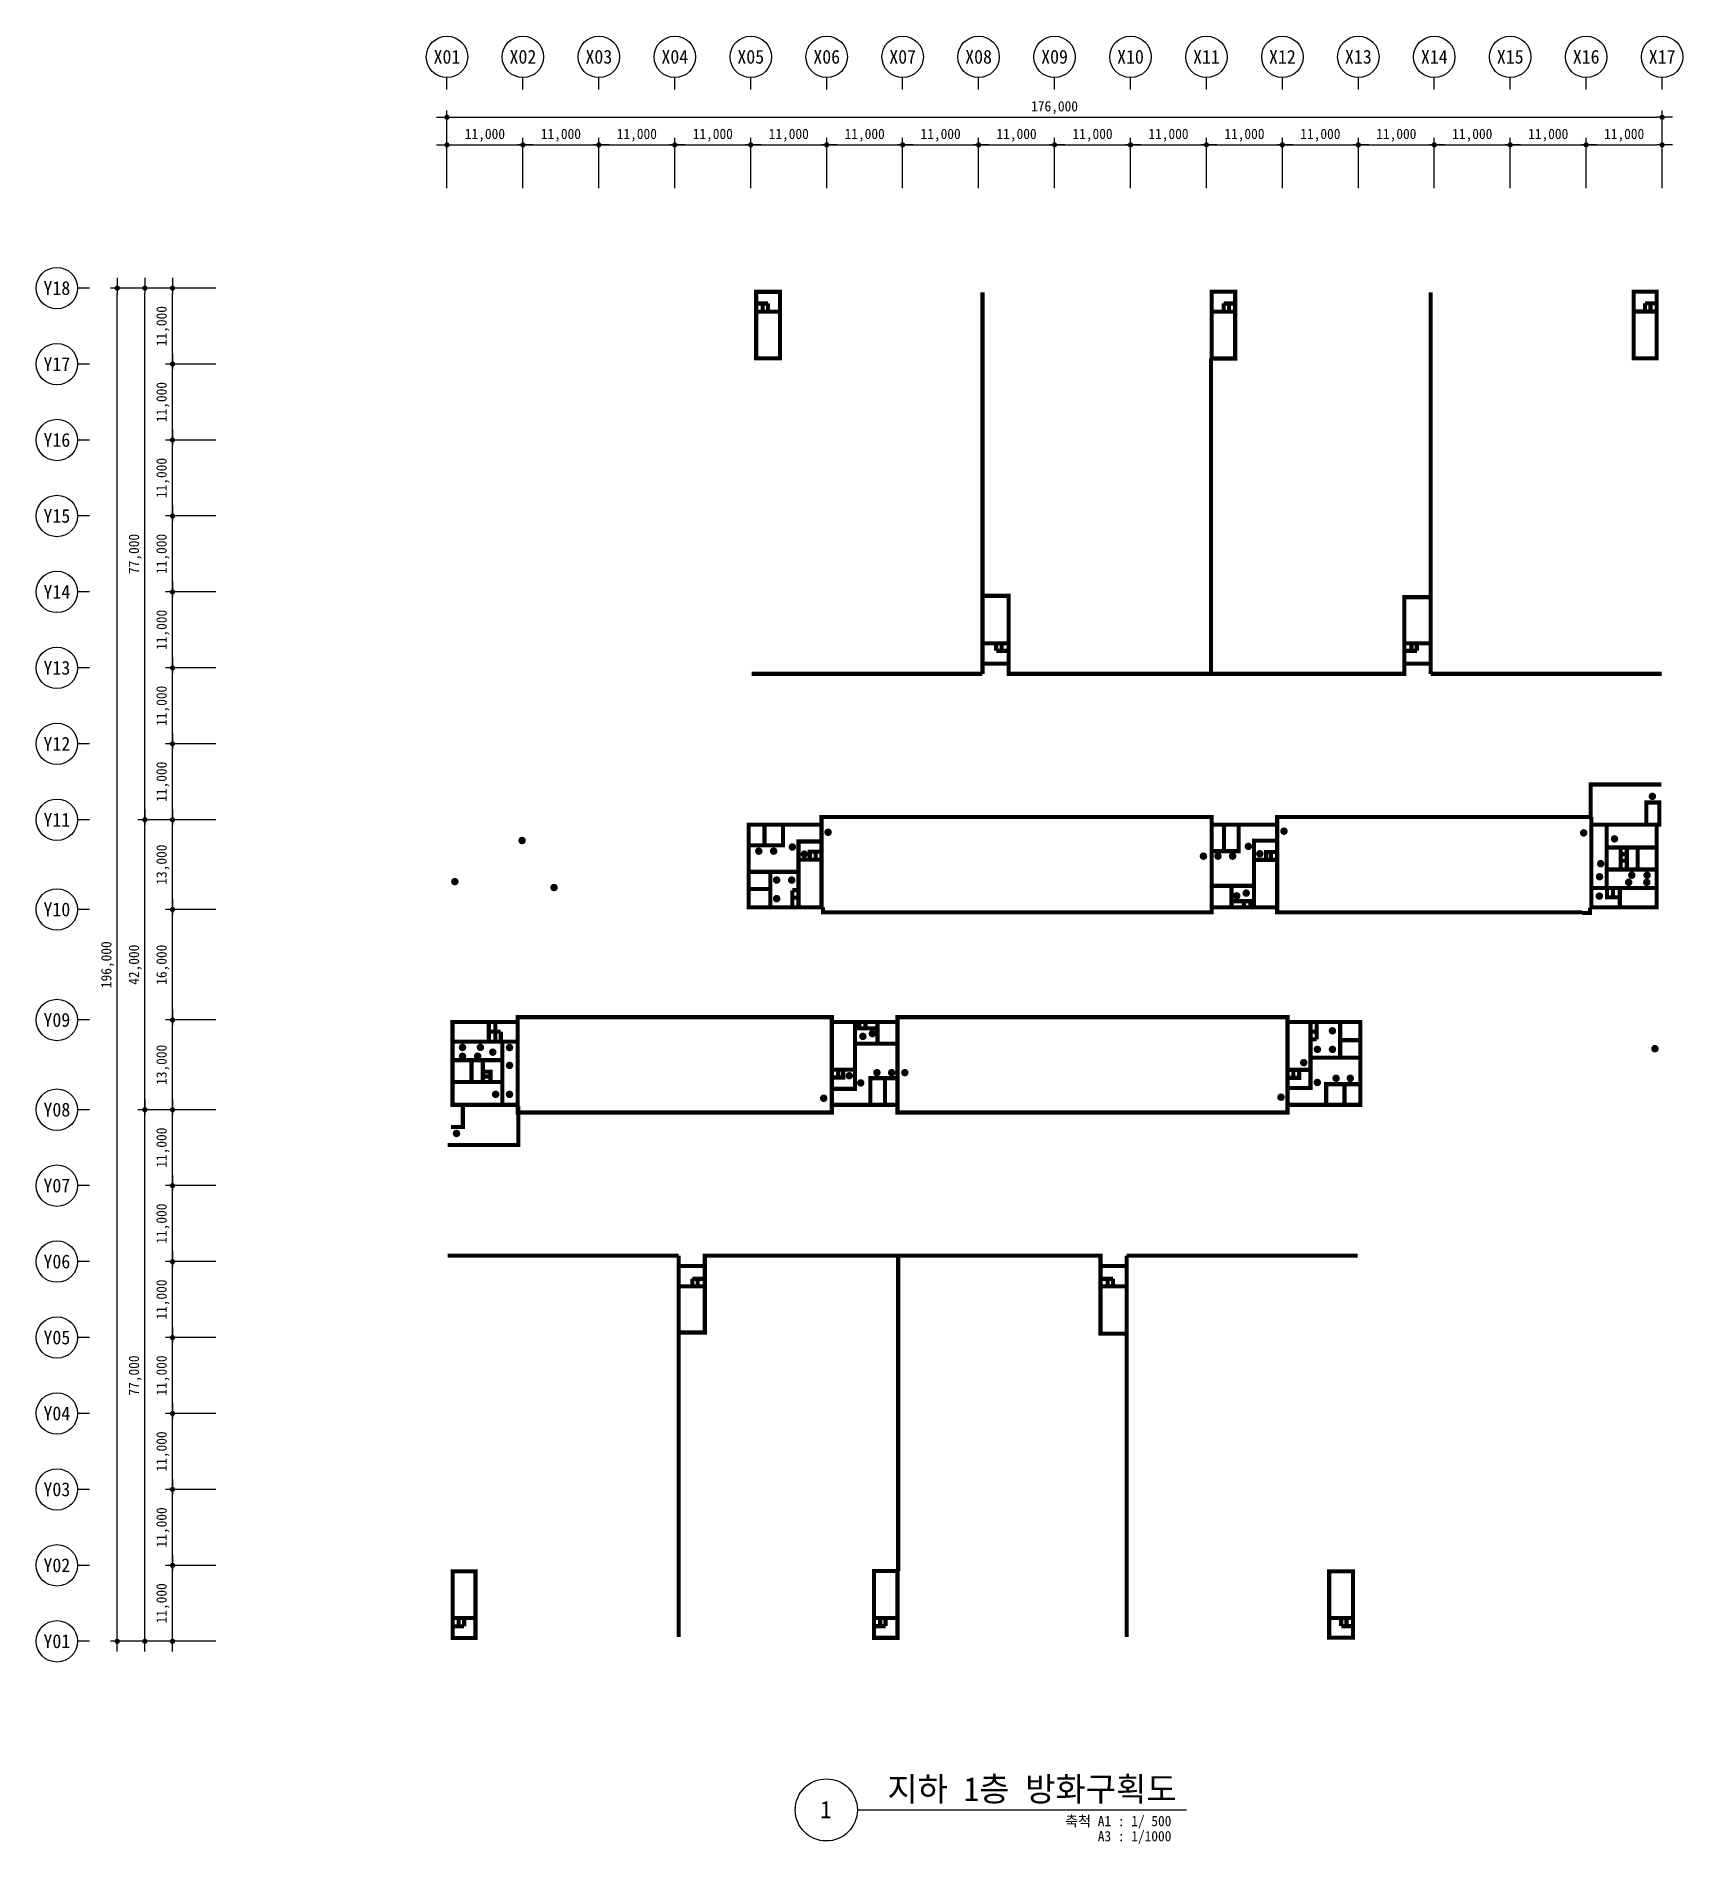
# Model space of a CAD drawing. Header units: millimetres. Extents: x 1075590 to 2680347, y 170599 to 729436.
# Drawn here: x 1495590 to 1734090, y 467599 to 729436 of the extents above; entities that cross this region are included whole.
import ezdxf
from ezdxf.enums import TextEntityAlignment as Align

# ---------------------------------------------------------------- set-up
doc = ezdxf.new("R2010")
doc.units = ezdxf.units.MM
doc.header["$LTSCALE"] = 5
doc.header["$MEASUREMENT"] = 0
doc.header["$PDSIZE"] = -10
for name, pattern in [('DASHDOTX2', [2, 1, -0.5, 0, -0.5]), ('HID', [2, 1.1, -0.9]), ('HIDDEN', [0.375, 0.25, -0.125]), ('PHANTOM2', [1.25, 0.625, -0.125, 0.125, -0.125, 0.125, -0.125])]:
    doc.linetypes.add(name, pattern=pattern)
doc.layers.get('0').update_dxf_attribs({"linetype": 'CONTINUOUS'})
doc.layers.get('Defpoints').update_dxf_attribs({"color": 153, "linetype": 'CONTINUOUS'})
for name, color, linetype, lineweight in [('A-AXIS-BUBL', 7, 'CONTINUOUS', 25), ('A-DIMS', 7, 'CONTINUOUS', 25), ('A-DWXM-SHUT', 4, 'HID', 25), ('A-MKXS-MAK2', 3, 'DASHDOTX2', 25), ('A-XXXX-FIRE', 4, 'HIDDEN', 25), ('A-XXXX-SYMB', 7, 'CONTINUOUS', 25), ('A-XXXX-TXT1', 3, 'CONTINUOUS', 25), ('A-XXXX-TXT2', 3, 'CONTINUOUS', 25)]:
    doc.layers.add(name, color=color, linetype=linetype, lineweight=lineweight)
doc.styles.add('HY울릉도L', font='')
doc.styles.add('맑은고딕', font='')
doc.styles.get('HY울릉도L').set_extended_font_data('HYwulM')
doc.styles.get('맑은고딕').set_extended_font_data('DotumChe')
doc.dimstyles.new('CDIM', dxfattribs={"dimtxt": 3, "dimasz": 1.5, "dimexe": 2, "dimexo": 1, "dimgap": 1, "dimtad": 1, "dimdec": 0, "dimrnd": 0.5, "dimzin": 0, "dimdsep": 32, "dimlunit": 6, "dimtxsty": 'HY울릉도L', "dimblk1": '_CIDOT', "dimblk2": '_CIDOT', "dimsah": 1, "dimcen": 5.5, "dimclrd": 2, "dimclre": 2, "dimclrt": 7, "dimadec": 0, "dimazin": 0, "dimtfac": 1, "dimtdec": 0, "dimtix": 1, "dimtmove": 2, "dimatfit": 1, "dimldrblk": '_CIDOT', "dimfxl": 1, "dimtolj": 1, "dimtzin": 0, "dimlwd": -1, "dimarcsym": 0})

msp = doc.modelspace()

# ---------------------------------------------------------------- texts
at = {"layer": 'A-XXXX-TXT1', "style": '맑은고딕'}
msp.add_text('지하 1층 방화구획도', height=3500, dxfattribs=at).set_placement((1660793, 472741), align=Align.BOTTOM_RIGHT)
msp.add_text('1', height=2500, dxfattribs=at).set_placement((1609975, 472568), align=Align.MIDDLE)
for s, p in [('축척 A1 : 1/ 500', (1660014, 471654)), ('A3 : 1/1000', (1660014, 469465))]:
    msp.add_text(s, height=1500, dxfattribs=at).set_placement(p, align=Align.TOP_RIGHT)

# ---------------------------------------------------------------- blocks, each defined once
blk = doc.blocks.new('_CIDOT')
at = {"color": 0, "linetype": 'ByBlock'}
blk.add_line((2, 0), (-1, 0), dxfattribs=at)
at = {"color": 0, "linetype": 'ByBlock', "const_width": 0.5}
blk.add_lwpolyline([(-0.25, 0, 1), (0.25, 0, 1)], format="xyb", close=True, dxfattribs=at)
blk = doc.blocks.new('*D4')
at = {"layer": 'A-DIMS', "lineweight": -2, "transparency": 16777216}
for p, q in [((93193, 67121), (85943, 67121)), ((93193, 56121), (85943, 56121))]:
    blk.add_line(p, q, dxfattribs=at)
at = {"layer": 'A-DIMS', "transparency": 16777216}
blk.add_line((86943, 56871), (86943, 66371), dxfattribs=at)
at = {"layer": 'Defpoints', "color": 0, "transparency": 16777216}
for p in [(86943, 67121), (93693, 67121), (93693, 56121)]:
    blk.add_point(p, dxfattribs=at)
at = {"layer": 'A-DIMS', "transparency": 16777216, "xscale": 750, "yscale": 750, "zscale": 750}
for p, rotation in [((86943, 67121), 90), ((86943, 56121), 270)]:
    blk.add_blockref('_CIDOT', p, dxfattribs=dict(at, rotation=rotation))
at = {"layer": 'A-DIMS', "color": 3, "transparency": 16777216, "insert": (85538, 61621), "char_height": 1500, "attachment_point": 5, "rotation": 90, "style": '맑은고딕'}
blk.add_mtext('\\A1;11,000', dxfattribs=at)
blk = doc.blocks.new('*D5')
at = {"layer": 'A-DIMS', "lineweight": -2, "transparency": 16777216}
for p, q in [((93193, 78121), (85943, 78121)), ((93193, 67121), (85943, 67121))]:
    blk.add_line(p, q, dxfattribs=at)
at = {"layer": 'A-DIMS', "transparency": 16777216}
blk.add_line((86943, 67871), (86943, 77371), dxfattribs=at)
at = {"layer": 'Defpoints', "color": 0, "transparency": 16777216}
for p in [(86943, 78121), (93693, 78121), (93693, 67121)]:
    blk.add_point(p, dxfattribs=at)
at = {"layer": 'A-DIMS', "transparency": 16777216, "xscale": 750, "yscale": 750, "zscale": 750}
for p, rotation in [((86943, 78121), 90), ((86943, 67121), 270)]:
    blk.add_blockref('_CIDOT', p, dxfattribs=dict(at, rotation=rotation))
at = {"layer": 'A-DIMS', "color": 3, "transparency": 16777216, "insert": (85538, 72621), "char_height": 1500, "attachment_point": 5, "rotation": 90, "style": '맑은고딕'}
blk.add_mtext('\\A1;11,000', dxfattribs=at)
blk = doc.blocks.new('*D6')
at = {"layer": 'A-DIMS', "lineweight": -2, "transparency": 16777216}
for p, q in [((93193, 89121), (85943, 89121)), ((93193, 78121), (85943, 78121))]:
    blk.add_line(p, q, dxfattribs=at)
at = {"layer": 'A-DIMS', "transparency": 16777216}
blk.add_line((86943, 78871), (86943, 88371), dxfattribs=at)
at = {"layer": 'Defpoints', "color": 0, "transparency": 16777216}
for p in [(86943, 89121), (93693, 89121), (93693, 78121)]:
    blk.add_point(p, dxfattribs=at)
at = {"layer": 'A-DIMS', "transparency": 16777216, "xscale": 750, "yscale": 750, "zscale": 750}
for p, rotation in [((86943, 89121), 90), ((86943, 78121), 270)]:
    blk.add_blockref('_CIDOT', p, dxfattribs=dict(at, rotation=rotation))
at = {"layer": 'A-DIMS', "color": 3, "transparency": 16777216, "insert": (85538, 83621), "char_height": 1500, "attachment_point": 5, "rotation": 90, "style": '맑은고딕'}
blk.add_mtext('\\A1;11,000', dxfattribs=at)
blk = doc.blocks.new('*D7')
at = {"layer": 'A-DIMS', "lineweight": -2, "transparency": 16777216}
for p, q in [((93193, 100121), (85943, 100121)), ((93193, 89121), (85943, 89121))]:
    blk.add_line(p, q, dxfattribs=at)
at = {"layer": 'A-DIMS', "transparency": 16777216}
blk.add_line((86943, 89871), (86943, 99371), dxfattribs=at)
at = {"layer": 'Defpoints', "color": 0, "transparency": 16777216}
for p in [(86943, 100121), (93693, 100121), (93693, 89121)]:
    blk.add_point(p, dxfattribs=at)
at = {"layer": 'A-DIMS', "transparency": 16777216, "xscale": 750, "yscale": 750, "zscale": 750}
for p, rotation in [((86943, 100121), 90), ((86943, 89121), 270)]:
    blk.add_blockref('_CIDOT', p, dxfattribs=dict(at, rotation=rotation))
at = {"layer": 'A-DIMS', "color": 3, "transparency": 16777216, "insert": (85538, 94621), "char_height": 1500, "attachment_point": 5, "rotation": 90, "style": '맑은고딕'}
blk.add_mtext('\\A1;11,000', dxfattribs=at)
blk = doc.blocks.new('*D8')
at = {"layer": 'A-DIMS', "lineweight": -2, "transparency": 16777216}
for p, q in [((93193, 111121), (85943, 111121)), ((93193, 100121), (85943, 100121))]:
    blk.add_line(p, q, dxfattribs=at)
at = {"layer": 'A-DIMS', "transparency": 16777216}
blk.add_line((86943, 100871), (86943, 110371), dxfattribs=at)
at = {"layer": 'Defpoints', "color": 0, "transparency": 16777216}
for p in [(86943, 111121), (93693, 111121), (93693, 100121)]:
    blk.add_point(p, dxfattribs=at)
at = {"layer": 'A-DIMS', "transparency": 16777216, "xscale": 750, "yscale": 750, "zscale": 750}
for p, rotation in [((86943, 111121), 90), ((86943, 100121), 270)]:
    blk.add_blockref('_CIDOT', p, dxfattribs=dict(at, rotation=rotation))
at = {"layer": 'A-DIMS', "color": 3, "transparency": 16777216, "insert": (85538, 105621), "char_height": 1500, "attachment_point": 5, "rotation": 90, "style": '맑은고딕'}
blk.add_mtext('\\A1;11,000', dxfattribs=at)
blk = doc.blocks.new('*D9')
at = {"layer": 'A-DIMS', "lineweight": -2, "transparency": 16777216}
for p, q in [((93193, 122121), (85943, 122121)), ((93193, 111121), (85943, 111121))]:
    blk.add_line(p, q, dxfattribs=at)
at = {"layer": 'A-DIMS', "transparency": 16777216}
blk.add_line((86943, 111871), (86943, 121371), dxfattribs=at)
at = {"layer": 'Defpoints', "color": 0, "transparency": 16777216}
for p in [(86943, 122121), (93693, 122121), (93693, 111121)]:
    blk.add_point(p, dxfattribs=at)
at = {"layer": 'A-DIMS', "transparency": 16777216, "xscale": 750, "yscale": 750, "zscale": 750}
for p, rotation in [((86943, 122121), 90), ((86943, 111121), 270)]:
    blk.add_blockref('_CIDOT', p, dxfattribs=dict(at, rotation=rotation))
at = {"layer": 'A-DIMS', "color": 3, "transparency": 16777216, "insert": (85538, 116621), "char_height": 1500, "attachment_point": 5, "rotation": 90, "style": '맑은고딕'}
blk.add_mtext('\\A1;11,000', dxfattribs=at)
blk = doc.blocks.new('*D10')
at = {"layer": 'A-DIMS', "lineweight": -2, "transparency": 16777216}
for p, q in [((93193, 135121), (85943, 135121)), ((93193, 122121), (85943, 122121))]:
    blk.add_line(p, q, dxfattribs=at)
at = {"layer": 'A-DIMS', "transparency": 16777216}
blk.add_line((86943, 122871), (86943, 134371), dxfattribs=at)
at = {"layer": 'Defpoints', "color": 0, "transparency": 16777216}
for p in [(86943, 135121), (93693, 135121), (93693, 122121)]:
    blk.add_point(p, dxfattribs=at)
at = {"layer": 'A-DIMS', "transparency": 16777216, "xscale": 750, "yscale": 750, "zscale": 750}
for p, rotation in [((86943, 135121), 90), ((86943, 122121), 270)]:
    blk.add_blockref('_CIDOT', p, dxfattribs=dict(at, rotation=rotation))
at = {"layer": 'A-DIMS', "color": 3, "transparency": 16777216, "insert": (85538, 128621), "char_height": 1500, "attachment_point": 5, "rotation": 90, "style": '맑은고딕'}
blk.add_mtext('\\A1;13,000', dxfattribs=at)
blk = doc.blocks.new('*D11')
at = {"layer": 'A-DIMS', "lineweight": -2, "transparency": 16777216}
for p, q in [((93193, 151121), (85943, 151121)), ((93193, 135121), (85943, 135121))]:
    blk.add_line(p, q, dxfattribs=at)
at = {"layer": 'A-DIMS', "transparency": 16777216}
blk.add_line((86943, 135871), (86943, 150371), dxfattribs=at)
at = {"layer": 'Defpoints', "color": 0, "transparency": 16777216}
for p in [(86943, 151121), (93693, 151121), (93693, 135121)]:
    blk.add_point(p, dxfattribs=at)
at = {"layer": 'A-DIMS', "transparency": 16777216, "xscale": 750, "yscale": 750, "zscale": 750}
for p, rotation in [((86943, 151121), 90), ((86943, 135121), 270)]:
    blk.add_blockref('_CIDOT', p, dxfattribs=dict(at, rotation=rotation))
at = {"layer": 'A-DIMS', "color": 3, "transparency": 16777216, "insert": (85538, 143121), "char_height": 1500, "attachment_point": 5, "rotation": 90, "style": '맑은고딕'}
blk.add_mtext('\\A1;16,000', dxfattribs=at)
blk = doc.blocks.new('*D12')
at = {"layer": 'A-DIMS', "lineweight": -2, "transparency": 16777216}
for p, q in [((93193, 164121), (85943, 164121)), ((93193, 151121), (85943, 151121))]:
    blk.add_line(p, q, dxfattribs=at)
at = {"layer": 'A-DIMS', "transparency": 16777216}
blk.add_line((86943, 151871), (86943, 163371), dxfattribs=at)
at = {"layer": 'Defpoints', "color": 0, "transparency": 16777216}
for p in [(86943, 164121), (93693, 164121), (93693, 151121)]:
    blk.add_point(p, dxfattribs=at)
at = {"layer": 'A-DIMS', "transparency": 16777216, "xscale": 750, "yscale": 750, "zscale": 750}
for p, rotation in [((86943, 164121), 90), ((86943, 151121), 270)]:
    blk.add_blockref('_CIDOT', p, dxfattribs=dict(at, rotation=rotation))
at = {"layer": 'A-DIMS', "color": 3, "transparency": 16777216, "insert": (85538, 157621), "char_height": 1500, "attachment_point": 5, "rotation": 90, "style": '맑은고딕'}
blk.add_mtext('\\A1;13,000', dxfattribs=at)
blk = doc.blocks.new('*D13')
at = {"layer": 'A-DIMS', "lineweight": -2, "transparency": 16777216}
for p, q in [((93193, 175121), (85943, 175121)), ((93193, 164121), (85943, 164121))]:
    blk.add_line(p, q, dxfattribs=at)
at = {"layer": 'A-DIMS', "transparency": 16777216}
blk.add_line((86943, 164871), (86943, 174371), dxfattribs=at)
at = {"layer": 'Defpoints', "color": 0, "transparency": 16777216}
for p in [(86943, 175121), (93693, 175121), (93693, 164121)]:
    blk.add_point(p, dxfattribs=at)
at = {"layer": 'A-DIMS', "transparency": 16777216, "xscale": 750, "yscale": 750, "zscale": 750}
for p, rotation in [((86943, 175121), 90), ((86943, 164121), 270)]:
    blk.add_blockref('_CIDOT', p, dxfattribs=dict(at, rotation=rotation))
at = {"layer": 'A-DIMS', "color": 3, "transparency": 16777216, "insert": (85538, 169621), "char_height": 1500, "attachment_point": 5, "rotation": 90, "style": '맑은고딕'}
blk.add_mtext('\\A1;11,000', dxfattribs=at)
blk = doc.blocks.new('*D14')
at = {"layer": 'A-DIMS', "lineweight": -2, "transparency": 16777216}
for p, q in [((93193, 186121), (85943, 186121)), ((93193, 175121), (85943, 175121))]:
    blk.add_line(p, q, dxfattribs=at)
at = {"layer": 'A-DIMS', "transparency": 16777216}
blk.add_line((86943, 175871), (86943, 185371), dxfattribs=at)
at = {"layer": 'Defpoints', "color": 0, "transparency": 16777216}
for p in [(86943, 186121), (93693, 186121), (93693, 175121)]:
    blk.add_point(p, dxfattribs=at)
at = {"layer": 'A-DIMS', "transparency": 16777216, "xscale": 750, "yscale": 750, "zscale": 750}
for p, rotation in [((86943, 186121), 90), ((86943, 175121), 270)]:
    blk.add_blockref('_CIDOT', p, dxfattribs=dict(at, rotation=rotation))
at = {"layer": 'A-DIMS', "color": 3, "transparency": 16777216, "insert": (85538, 180621), "char_height": 1500, "attachment_point": 5, "rotation": 90, "style": '맑은고딕'}
blk.add_mtext('\\A1;11,000', dxfattribs=at)
blk = doc.blocks.new('*D15')
at = {"layer": 'A-DIMS', "lineweight": -2, "transparency": 16777216}
for p, q in [((93193, 197121), (85943, 197121)), ((93193, 186121), (85943, 186121))]:
    blk.add_line(p, q, dxfattribs=at)
at = {"layer": 'A-DIMS', "transparency": 16777216}
blk.add_line((86943, 186871), (86943, 196371), dxfattribs=at)
at = {"layer": 'Defpoints', "color": 0, "transparency": 16777216}
for p in [(86943, 197121), (93693, 197121), (93693, 186121)]:
    blk.add_point(p, dxfattribs=at)
at = {"layer": 'A-DIMS', "transparency": 16777216, "xscale": 750, "yscale": 750, "zscale": 750}
for p, rotation in [((86943, 197121), 90), ((86943, 186121), 270)]:
    blk.add_blockref('_CIDOT', p, dxfattribs=dict(at, rotation=rotation))
at = {"layer": 'A-DIMS', "color": 3, "transparency": 16777216, "insert": (85538, 191621), "char_height": 1500, "attachment_point": 5, "rotation": 90, "style": '맑은고딕'}
blk.add_mtext('\\A1;11,000', dxfattribs=at)
blk = doc.blocks.new('*D16')
at = {"layer": 'A-DIMS', "lineweight": -2, "transparency": 16777216}
for p, q in [((93193, 208121), (85943, 208121)), ((93193, 197121), (85943, 197121))]:
    blk.add_line(p, q, dxfattribs=at)
at = {"layer": 'A-DIMS', "transparency": 16777216}
blk.add_line((86943, 197871), (86943, 207371), dxfattribs=at)
at = {"layer": 'Defpoints', "color": 0, "transparency": 16777216}
for p in [(86943, 208121), (93693, 208121), (93693, 197121)]:
    blk.add_point(p, dxfattribs=at)
at = {"layer": 'A-DIMS', "transparency": 16777216, "xscale": 750, "yscale": 750, "zscale": 750}
for p, rotation in [((86943, 208121), 90), ((86943, 197121), 270)]:
    blk.add_blockref('_CIDOT', p, dxfattribs=dict(at, rotation=rotation))
at = {"layer": 'A-DIMS', "color": 3, "transparency": 16777216, "insert": (85538, 202621), "char_height": 1500, "attachment_point": 5, "rotation": 90, "style": '맑은고딕'}
blk.add_mtext('\\A1;11,000', dxfattribs=at)
blk = doc.blocks.new('*D17')
at = {"layer": 'A-DIMS', "lineweight": -2, "transparency": 16777216}
for p, q in [((93193, 219121), (85943, 219121)), ((93193, 208121), (85943, 208121))]:
    blk.add_line(p, q, dxfattribs=at)
at = {"layer": 'A-DIMS', "transparency": 16777216}
blk.add_line((86943, 208871), (86943, 218371), dxfattribs=at)
at = {"layer": 'Defpoints', "color": 0, "transparency": 16777216}
for p in [(86943, 219121), (93693, 219121), (93693, 208121)]:
    blk.add_point(p, dxfattribs=at)
at = {"layer": 'A-DIMS', "transparency": 16777216, "xscale": 750, "yscale": 750, "zscale": 750}
for p, rotation in [((86943, 219121), 90), ((86943, 208121), 270)]:
    blk.add_blockref('_CIDOT', p, dxfattribs=dict(at, rotation=rotation))
at = {"layer": 'A-DIMS', "color": 3, "transparency": 16777216, "insert": (85538, 213621), "char_height": 1500, "attachment_point": 5, "rotation": 90, "style": '맑은고딕'}
blk.add_mtext('\\A1;11,000', dxfattribs=at)
blk = doc.blocks.new('*D18')
at = {"layer": 'A-DIMS', "lineweight": -2, "transparency": 16777216}
for p, q in [((93193, 230121), (85943, 230121)), ((93193, 219121), (85943, 219121))]:
    blk.add_line(p, q, dxfattribs=at)
at = {"layer": 'A-DIMS', "transparency": 16777216}
blk.add_line((86943, 219871), (86943, 229371), dxfattribs=at)
at = {"layer": 'Defpoints', "color": 0, "transparency": 16777216}
for p in [(86943, 230121), (93693, 230121), (93693, 219121)]:
    blk.add_point(p, dxfattribs=at)
at = {"layer": 'A-DIMS', "transparency": 16777216, "xscale": 750, "yscale": 750, "zscale": 750}
for p, rotation in [((86943, 230121), 90), ((86943, 219121), 270)]:
    blk.add_blockref('_CIDOT', p, dxfattribs=dict(at, rotation=rotation))
at = {"layer": 'A-DIMS', "color": 3, "transparency": 16777216, "insert": (85538, 224621), "char_height": 1500, "attachment_point": 5, "rotation": 90, "style": '맑은고딕'}
blk.add_mtext('\\A1;11,000', dxfattribs=at)
blk = doc.blocks.new('*D19')
at = {"layer": 'A-DIMS', "lineweight": -2, "transparency": 16777216}
for p, q in [((93193, 241121), (85943, 241121)), ((93193, 230121), (85943, 230121))]:
    blk.add_line(p, q, dxfattribs=at)
at = {"layer": 'A-DIMS', "transparency": 16777216}
blk.add_line((86943, 230871), (86943, 240371), dxfattribs=at)
at = {"layer": 'Defpoints', "color": 0, "transparency": 16777216}
for p in [(86943, 241121), (93693, 241121), (93693, 230121)]:
    blk.add_point(p, dxfattribs=at)
at = {"layer": 'A-DIMS', "transparency": 16777216, "xscale": 750, "yscale": 750, "zscale": 750}
for p, rotation in [((86943, 241121), 90), ((86943, 230121), 270)]:
    blk.add_blockref('_CIDOT', p, dxfattribs=dict(at, rotation=rotation))
at = {"layer": 'A-DIMS', "color": 3, "transparency": 16777216, "insert": (85538, 235621), "char_height": 1500, "attachment_point": 5, "rotation": 90, "style": '맑은고딕'}
blk.add_mtext('\\A1;11,000', dxfattribs=at)
blk = doc.blocks.new('*D20')
at = {"layer": 'A-DIMS', "lineweight": -2, "transparency": 16777216}
for p, q in [((93193, 122121), (81943, 122121)), ((93193, 45121), (81943, 45121))]:
    blk.add_line(p, q, dxfattribs=at)
at = {"layer": 'A-DIMS', "transparency": 16777216}
blk.add_line((82943, 45871), (82943, 121371), dxfattribs=at)
at = {"layer": 'Defpoints', "color": 0, "transparency": 16777216}
for p in [(82943, 122121), (93693, 122121), (93693, 45121)]:
    blk.add_point(p, dxfattribs=at)
at = {"layer": 'A-DIMS', "transparency": 16777216, "xscale": 750, "yscale": 750, "zscale": 750}
for p, rotation in [((82943, 122121), 90), ((82943, 45121), 270)]:
    blk.add_blockref('_CIDOT', p, dxfattribs=dict(at, rotation=rotation))
at = {"layer": 'A-DIMS', "color": 3, "transparency": 16777216, "insert": (81542, 83621), "char_height": 1500, "attachment_point": 5, "rotation": 90, "style": '맑은고딕'}
blk.add_mtext('\\A1;77,000', dxfattribs=at)
blk = doc.blocks.new('*D21')
at = {"layer": 'A-DIMS', "lineweight": -2, "transparency": 16777216}
for p, q in [((93193, 241121), (77943, 241121)), ((93193, 45121), (77943, 45121))]:
    blk.add_line(p, q, dxfattribs=at)
at = {"layer": 'A-DIMS', "transparency": 16777216}
blk.add_line((78943, 45871), (78943, 240371), dxfattribs=at)
at = {"layer": 'Defpoints', "color": 0, "transparency": 16777216}
for p in [(78943, 241121), (93693, 241121), (93693, 45121)]:
    blk.add_point(p, dxfattribs=at)
at = {"layer": 'A-DIMS', "transparency": 16777216, "xscale": 750, "yscale": 750, "zscale": 750}
for p, rotation in [((78943, 241121), 90), ((78943, 45121), 270)]:
    blk.add_blockref('_CIDOT', p, dxfattribs=dict(at, rotation=rotation))
at = {"layer": 'A-DIMS', "color": 3, "transparency": 16777216, "insert": (77538, 143121), "char_height": 1500, "attachment_point": 5, "rotation": 90, "style": '맑은고딕'}
blk.add_mtext('\\A1;196,000', dxfattribs=at)
blk = doc.blocks.new('*D22')
at = {"layer": 'A-DIMS', "lineweight": -2, "transparency": 16777216}
for p, q in [((93193, 56121), (85943, 56121)), ((93193, 45121), (85943, 45121))]:
    blk.add_line(p, q, dxfattribs=at)
at = {"layer": 'A-DIMS', "transparency": 16777216}
blk.add_line((86943, 45871), (86943, 55371), dxfattribs=at)
at = {"layer": 'Defpoints', "color": 0, "transparency": 16777216}
for p in [(86943, 56121), (93693, 56121), (93693, 45121)]:
    blk.add_point(p, dxfattribs=at)
at = {"layer": 'A-DIMS', "transparency": 16777216, "xscale": 750, "yscale": 750, "zscale": 750}
for p, rotation in [((86943, 56121), 90), ((86943, 45121), 270)]:
    blk.add_blockref('_CIDOT', p, dxfattribs=dict(at, rotation=rotation))
at = {"layer": 'A-DIMS', "color": 3, "transparency": 16777216, "insert": (85538, 50621), "char_height": 1500, "attachment_point": 5, "rotation": 90, "style": '맑은고딕'}
blk.add_mtext('\\A1;11,000', dxfattribs=at)
blk = doc.blocks.new('*D23')
at = {"layer": 'A-DIMS', "lineweight": -2, "transparency": 16777216}
for p, q in [((93193, 164121), (81943, 164121)), ((93193, 122121), (81943, 122121))]:
    blk.add_line(p, q, dxfattribs=at)
at = {"layer": 'A-DIMS', "transparency": 16777216}
blk.add_line((82943, 122871), (82943, 163371), dxfattribs=at)
at = {"layer": 'Defpoints', "color": 0, "transparency": 16777216}
for p in [(82943, 164121), (93693, 164121), (93693, 122121)]:
    blk.add_point(p, dxfattribs=at)
at = {"layer": 'A-DIMS', "transparency": 16777216, "xscale": 750, "yscale": 750, "zscale": 750}
for p, rotation in [((82943, 164121), 90), ((82943, 122121), 270)]:
    blk.add_blockref('_CIDOT', p, dxfattribs=dict(at, rotation=rotation))
at = {"layer": 'A-DIMS', "color": 3, "transparency": 16777216, "insert": (81542, 143121), "char_height": 1500, "attachment_point": 5, "rotation": 90, "style": '맑은고딕'}
blk.add_mtext('\\A1;42,000', dxfattribs=at)
blk = doc.blocks.new('*D24')
at = {"layer": 'A-DIMS', "lineweight": -2, "transparency": 16777216}
for p, q in [((93193, 241121), (81943, 241121)), ((93193, 164121), (81943, 164121))]:
    blk.add_line(p, q, dxfattribs=at)
at = {"layer": 'A-DIMS', "transparency": 16777216}
blk.add_line((82943, 164871), (82943, 240371), dxfattribs=at)
at = {"layer": 'Defpoints', "color": 0, "transparency": 16777216}
for p in [(82943, 241121), (93693, 241121), (93693, 164121)]:
    blk.add_point(p, dxfattribs=at)
at = {"layer": 'A-DIMS', "transparency": 16777216, "xscale": 750, "yscale": 750, "zscale": 750}
for p, rotation in [((82943, 241121), 90), ((82943, 164121), 270)]:
    blk.add_blockref('_CIDOT', p, dxfattribs=dict(at, rotation=rotation))
at = {"layer": 'A-DIMS', "color": 3, "transparency": 16777216, "insert": (81542, 202621), "char_height": 1500, "attachment_point": 5, "rotation": 90, "style": '맑은고딕'}
blk.add_mtext('\\A1;77,000', dxfattribs=at)
blk = doc.blocks.new('*D25')
at = {"layer": 'A-DIMS', "lineweight": -2, "transparency": 16777216}
for p, q in [((148693, 255621), (148693, 262871)), ((159693, 255621), (159693, 262871))]:
    blk.add_line(p, q, dxfattribs=at)
at = {"layer": 'A-DIMS', "transparency": 16777216}
blk.add_line((149443, 261871), (158943, 261871), dxfattribs=at)
at = {"layer": 'Defpoints', "color": 0, "transparency": 16777216}
for p in [(159693, 261871), (148693, 255121), (159693, 255121)]:
    blk.add_point(p, dxfattribs=at)
at = {"layer": 'A-DIMS', "transparency": 16777216, "xscale": 750, "yscale": 750, "zscale": 750, "rotation": 180}
blk.add_blockref('_CIDOT', (148693, 261871), dxfattribs=at)
at = {"layer": 'A-DIMS', "transparency": 16777216, "xscale": 750, "yscale": 750, "zscale": 750}
blk.add_blockref('_CIDOT', (159693, 261871), dxfattribs=at)
at = {"layer": 'A-DIMS', "color": 3, "transparency": 16777216, "insert": (154193, 263275), "char_height": 1500, "attachment_point": 5, "style": '맑은고딕'}
blk.add_mtext('\\A1;11,000', dxfattribs=at)
blk = doc.blocks.new('*D26')
at = {"layer": 'A-DIMS', "lineweight": -2, "transparency": 16777216}
for p, q in [((159693, 255621), (159693, 262871)), ((170693, 255621), (170693, 262871))]:
    blk.add_line(p, q, dxfattribs=at)
at = {"layer": 'A-DIMS', "transparency": 16777216}
blk.add_line((160443, 261871), (169943, 261871), dxfattribs=at)
at = {"layer": 'Defpoints', "color": 0, "transparency": 16777216}
for p in [(170693, 261871), (159693, 255121), (170693, 255121)]:
    blk.add_point(p, dxfattribs=at)
at = {"layer": 'A-DIMS', "transparency": 16777216, "xscale": 750, "yscale": 750, "zscale": 750, "rotation": 180}
blk.add_blockref('_CIDOT', (159693, 261871), dxfattribs=at)
at = {"layer": 'A-DIMS', "transparency": 16777216, "xscale": 750, "yscale": 750, "zscale": 750}
blk.add_blockref('_CIDOT', (170693, 261871), dxfattribs=at)
at = {"layer": 'A-DIMS', "color": 3, "transparency": 16777216, "insert": (165193, 263275), "char_height": 1500, "attachment_point": 5, "style": '맑은고딕'}
blk.add_mtext('\\A1;11,000', dxfattribs=at)
blk = doc.blocks.new('*D27')
at = {"layer": 'A-DIMS', "lineweight": -2, "transparency": 16777216}
for p, q in [((170693, 255621), (170693, 262871)), ((181693, 255621), (181693, 262871))]:
    blk.add_line(p, q, dxfattribs=at)
at = {"layer": 'A-DIMS', "transparency": 16777216}
blk.add_line((171443, 261871), (180943, 261871), dxfattribs=at)
at = {"layer": 'Defpoints', "color": 0, "transparency": 16777216}
for p in [(181693, 261871), (170693, 255121), (181693, 255121)]:
    blk.add_point(p, dxfattribs=at)
at = {"layer": 'A-DIMS', "transparency": 16777216, "xscale": 750, "yscale": 750, "zscale": 750, "rotation": 180}
blk.add_blockref('_CIDOT', (170693, 261871), dxfattribs=at)
at = {"layer": 'A-DIMS', "transparency": 16777216, "xscale": 750, "yscale": 750, "zscale": 750}
blk.add_blockref('_CIDOT', (181693, 261871), dxfattribs=at)
at = {"layer": 'A-DIMS', "color": 3, "transparency": 16777216, "insert": (176193, 263275), "char_height": 1500, "attachment_point": 5, "style": '맑은고딕'}
blk.add_mtext('\\A1;11,000', dxfattribs=at)
blk = doc.blocks.new('*D28')
at = {"layer": 'A-DIMS', "lineweight": -2, "transparency": 16777216}
for p, q in [((181693, 255621), (181693, 262871)), ((192693, 255621), (192693, 262871))]:
    blk.add_line(p, q, dxfattribs=at)
at = {"layer": 'A-DIMS', "transparency": 16777216}
blk.add_line((182443, 261871), (191943, 261871), dxfattribs=at)
at = {"layer": 'Defpoints', "color": 0, "transparency": 16777216}
for p in [(192693, 261871), (181693, 255121), (192693, 255121)]:
    blk.add_point(p, dxfattribs=at)
at = {"layer": 'A-DIMS', "transparency": 16777216, "xscale": 750, "yscale": 750, "zscale": 750, "rotation": 180}
blk.add_blockref('_CIDOT', (181693, 261871), dxfattribs=at)
at = {"layer": 'A-DIMS', "transparency": 16777216, "xscale": 750, "yscale": 750, "zscale": 750}
blk.add_blockref('_CIDOT', (192693, 261871), dxfattribs=at)
at = {"layer": 'A-DIMS', "color": 3, "transparency": 16777216, "insert": (187193, 263275), "char_height": 1500, "attachment_point": 5, "style": '맑은고딕'}
blk.add_mtext('\\A1;11,000', dxfattribs=at)
blk = doc.blocks.new('*D29')
at = {"layer": 'A-DIMS', "lineweight": -2, "transparency": 16777216}
for p, q in [((192693, 255621), (192693, 262871)), ((203693, 255621), (203693, 262871))]:
    blk.add_line(p, q, dxfattribs=at)
at = {"layer": 'A-DIMS', "transparency": 16777216}
blk.add_line((193443, 261871), (202943, 261871), dxfattribs=at)
at = {"layer": 'Defpoints', "color": 0, "transparency": 16777216}
for p in [(203693, 261871), (192693, 255121), (203693, 255121)]:
    blk.add_point(p, dxfattribs=at)
at = {"layer": 'A-DIMS', "transparency": 16777216, "xscale": 750, "yscale": 750, "zscale": 750, "rotation": 180}
blk.add_blockref('_CIDOT', (192693, 261871), dxfattribs=at)
at = {"layer": 'A-DIMS', "transparency": 16777216, "xscale": 750, "yscale": 750, "zscale": 750}
blk.add_blockref('_CIDOT', (203693, 261871), dxfattribs=at)
at = {"layer": 'A-DIMS', "color": 3, "transparency": 16777216, "insert": (198193, 263275), "char_height": 1500, "attachment_point": 5, "style": '맑은고딕'}
blk.add_mtext('\\A1;11,000', dxfattribs=at)
blk = doc.blocks.new('*D30')
at = {"layer": 'A-DIMS', "lineweight": -2, "transparency": 16777216}
for p, q in [((203693, 255621), (203693, 262871)), ((214693, 255621), (214693, 262871))]:
    blk.add_line(p, q, dxfattribs=at)
at = {"layer": 'A-DIMS', "transparency": 16777216}
blk.add_line((204443, 261871), (213943, 261871), dxfattribs=at)
at = {"layer": 'Defpoints', "color": 0, "transparency": 16777216}
for p in [(214693, 261871), (203693, 255121), (214693, 255121)]:
    blk.add_point(p, dxfattribs=at)
at = {"layer": 'A-DIMS', "transparency": 16777216, "xscale": 750, "yscale": 750, "zscale": 750, "rotation": 180}
blk.add_blockref('_CIDOT', (203693, 261871), dxfattribs=at)
at = {"layer": 'A-DIMS', "transparency": 16777216, "xscale": 750, "yscale": 750, "zscale": 750}
blk.add_blockref('_CIDOT', (214693, 261871), dxfattribs=at)
at = {"layer": 'A-DIMS', "color": 3, "transparency": 16777216, "insert": (209193, 263275), "char_height": 1500, "attachment_point": 5, "style": '맑은고딕'}
blk.add_mtext('\\A1;11,000', dxfattribs=at)
blk = doc.blocks.new('*D31')
at = {"layer": 'A-DIMS', "lineweight": -2, "transparency": 16777216}
for p, q in [((214693, 255621), (214693, 262871)), ((225693, 255621), (225693, 262871))]:
    blk.add_line(p, q, dxfattribs=at)
at = {"layer": 'A-DIMS', "transparency": 16777216}
blk.add_line((215443, 261871), (224943, 261871), dxfattribs=at)
at = {"layer": 'Defpoints', "color": 0, "transparency": 16777216}
for p in [(225693, 261871), (214693, 255121), (225693, 255121)]:
    blk.add_point(p, dxfattribs=at)
at = {"layer": 'A-DIMS', "transparency": 16777216, "xscale": 750, "yscale": 750, "zscale": 750, "rotation": 180}
blk.add_blockref('_CIDOT', (214693, 261871), dxfattribs=at)
at = {"layer": 'A-DIMS', "transparency": 16777216, "xscale": 750, "yscale": 750, "zscale": 750}
blk.add_blockref('_CIDOT', (225693, 261871), dxfattribs=at)
at = {"layer": 'A-DIMS', "color": 3, "transparency": 16777216, "insert": (220193, 263275), "char_height": 1500, "attachment_point": 5, "style": '맑은고딕'}
blk.add_mtext('\\A1;11,000', dxfattribs=at)
blk = doc.blocks.new('*D32')
at = {"layer": 'A-DIMS', "lineweight": -2, "transparency": 16777216}
for p, q in [((225693, 255621), (225693, 262871)), ((236693, 255621), (236693, 262871))]:
    blk.add_line(p, q, dxfattribs=at)
at = {"layer": 'A-DIMS', "transparency": 16777216}
blk.add_line((226443, 261871), (235943, 261871), dxfattribs=at)
at = {"layer": 'Defpoints', "color": 0, "transparency": 16777216}
for p in [(236693, 261871), (225693, 255121), (236693, 255121)]:
    blk.add_point(p, dxfattribs=at)
at = {"layer": 'A-DIMS', "transparency": 16777216, "xscale": 750, "yscale": 750, "zscale": 750, "rotation": 180}
blk.add_blockref('_CIDOT', (225693, 261871), dxfattribs=at)
at = {"layer": 'A-DIMS', "transparency": 16777216, "xscale": 750, "yscale": 750, "zscale": 750}
blk.add_blockref('_CIDOT', (236693, 261871), dxfattribs=at)
at = {"layer": 'A-DIMS', "color": 3, "transparency": 16777216, "insert": (231193, 263275), "char_height": 1500, "attachment_point": 5, "style": '맑은고딕'}
blk.add_mtext('\\A1;11,000', dxfattribs=at)
blk = doc.blocks.new('*D33')
at = {"layer": 'A-DIMS', "lineweight": -2, "transparency": 16777216}
for p, q in [((236693, 255621), (236693, 262871)), ((247693, 255621), (247693, 262871))]:
    blk.add_line(p, q, dxfattribs=at)
at = {"layer": 'A-DIMS', "transparency": 16777216}
blk.add_line((237443, 261871), (246943, 261871), dxfattribs=at)
at = {"layer": 'Defpoints', "color": 0, "transparency": 16777216}
for p in [(247693, 261871), (236693, 255121), (247693, 255121)]:
    blk.add_point(p, dxfattribs=at)
at = {"layer": 'A-DIMS', "transparency": 16777216, "xscale": 750, "yscale": 750, "zscale": 750, "rotation": 180}
blk.add_blockref('_CIDOT', (236693, 261871), dxfattribs=at)
at = {"layer": 'A-DIMS', "transparency": 16777216, "xscale": 750, "yscale": 750, "zscale": 750}
blk.add_blockref('_CIDOT', (247693, 261871), dxfattribs=at)
at = {"layer": 'A-DIMS', "color": 3, "transparency": 16777216, "insert": (242193, 263275), "char_height": 1500, "attachment_point": 5, "style": '맑은고딕'}
blk.add_mtext('\\A1;11,000', dxfattribs=at)
blk = doc.blocks.new('*D34')
at = {"layer": 'A-DIMS', "lineweight": -2, "transparency": 16777216}
for p, q in [((247693, 255621), (247693, 262871)), ((258693, 255621), (258693, 262871))]:
    blk.add_line(p, q, dxfattribs=at)
at = {"layer": 'A-DIMS', "transparency": 16777216}
blk.add_line((248443, 261871), (257943, 261871), dxfattribs=at)
at = {"layer": 'Defpoints', "color": 0, "transparency": 16777216}
for p in [(258693, 261871), (247693, 255121), (258693, 255121)]:
    blk.add_point(p, dxfattribs=at)
at = {"layer": 'A-DIMS', "transparency": 16777216, "xscale": 750, "yscale": 750, "zscale": 750, "rotation": 180}
blk.add_blockref('_CIDOT', (247693, 261871), dxfattribs=at)
at = {"layer": 'A-DIMS', "transparency": 16777216, "xscale": 750, "yscale": 750, "zscale": 750}
blk.add_blockref('_CIDOT', (258693, 261871), dxfattribs=at)
at = {"layer": 'A-DIMS', "color": 3, "transparency": 16777216, "insert": (253193, 263275), "char_height": 1500, "attachment_point": 5, "style": '맑은고딕'}
blk.add_mtext('\\A1;11,000', dxfattribs=at)
blk = doc.blocks.new('*D35')
at = {"layer": 'A-DIMS', "lineweight": -2, "transparency": 16777216}
for p, q in [((258693, 255621), (258693, 262871)), ((269693, 255621), (269693, 262871))]:
    blk.add_line(p, q, dxfattribs=at)
at = {"layer": 'A-DIMS', "transparency": 16777216}
blk.add_line((259443, 261871), (268943, 261871), dxfattribs=at)
at = {"layer": 'Defpoints', "color": 0, "transparency": 16777216}
for p in [(269693, 261871), (258693, 255121), (269693, 255121)]:
    blk.add_point(p, dxfattribs=at)
at = {"layer": 'A-DIMS', "transparency": 16777216, "xscale": 750, "yscale": 750, "zscale": 750, "rotation": 180}
blk.add_blockref('_CIDOT', (258693, 261871), dxfattribs=at)
at = {"layer": 'A-DIMS', "transparency": 16777216, "xscale": 750, "yscale": 750, "zscale": 750}
blk.add_blockref('_CIDOT', (269693, 261871), dxfattribs=at)
at = {"layer": 'A-DIMS', "color": 3, "transparency": 16777216, "insert": (264193, 263275), "char_height": 1500, "attachment_point": 5, "style": '맑은고딕'}
blk.add_mtext('\\A1;11,000', dxfattribs=at)
blk = doc.blocks.new('*D36')
at = {"layer": 'A-DIMS', "lineweight": -2, "transparency": 16777216}
for p, q in [((269693, 255621), (269693, 262871)), ((280693, 255621), (280693, 262871))]:
    blk.add_line(p, q, dxfattribs=at)
at = {"layer": 'A-DIMS', "transparency": 16777216}
blk.add_line((270443, 261871), (279943, 261871), dxfattribs=at)
at = {"layer": 'Defpoints', "color": 0, "transparency": 16777216}
for p in [(280693, 261871), (269693, 255121), (280693, 255121)]:
    blk.add_point(p, dxfattribs=at)
at = {"layer": 'A-DIMS', "transparency": 16777216, "xscale": 750, "yscale": 750, "zscale": 750, "rotation": 180}
blk.add_blockref('_CIDOT', (269693, 261871), dxfattribs=at)
at = {"layer": 'A-DIMS', "transparency": 16777216, "xscale": 750, "yscale": 750, "zscale": 750}
blk.add_blockref('_CIDOT', (280693, 261871), dxfattribs=at)
at = {"layer": 'A-DIMS', "color": 3, "transparency": 16777216, "insert": (275193, 263275), "char_height": 1500, "attachment_point": 5, "style": '맑은고딕'}
blk.add_mtext('\\A1;11,000', dxfattribs=at)
blk = doc.blocks.new('*D37')
at = {"layer": 'A-DIMS', "lineweight": -2, "transparency": 16777216}
for p, q in [((280693, 255621), (280693, 262871)), ((291693, 255621), (291693, 262871))]:
    blk.add_line(p, q, dxfattribs=at)
at = {"layer": 'A-DIMS', "transparency": 16777216}
blk.add_line((281443, 261871), (290943, 261871), dxfattribs=at)
at = {"layer": 'Defpoints', "color": 0, "transparency": 16777216}
for p in [(291693, 261871), (280693, 255121), (291693, 255121)]:
    blk.add_point(p, dxfattribs=at)
at = {"layer": 'A-DIMS', "transparency": 16777216, "xscale": 750, "yscale": 750, "zscale": 750, "rotation": 180}
blk.add_blockref('_CIDOT', (280693, 261871), dxfattribs=at)
at = {"layer": 'A-DIMS', "transparency": 16777216, "xscale": 750, "yscale": 750, "zscale": 750}
blk.add_blockref('_CIDOT', (291693, 261871), dxfattribs=at)
at = {"layer": 'A-DIMS', "color": 3, "transparency": 16777216, "insert": (286193, 263275), "char_height": 1500, "attachment_point": 5, "style": '맑은고딕'}
blk.add_mtext('\\A1;11,000', dxfattribs=at)
blk = doc.blocks.new('*D38')
at = {"layer": 'A-DIMS', "lineweight": -2, "transparency": 16777216}
for p, q in [((126693, 255621), (126693, 266871)), ((302693, 255621), (302693, 266871))]:
    blk.add_line(p, q, dxfattribs=at)
at = {"layer": 'A-DIMS', "transparency": 16777216}
blk.add_line((127443, 265871), (301943, 265871), dxfattribs=at)
at = {"layer": 'Defpoints', "color": 0, "transparency": 16777216}
for p in [(302693, 265871), (126693, 255121), (302693, 255121)]:
    blk.add_point(p, dxfattribs=at)
at = {"layer": 'A-DIMS', "transparency": 16777216, "xscale": 750, "yscale": 750, "zscale": 750, "rotation": 180}
blk.add_blockref('_CIDOT', (126693, 265871), dxfattribs=at)
at = {"layer": 'A-DIMS', "transparency": 16777216, "xscale": 750, "yscale": 750, "zscale": 750}
blk.add_blockref('_CIDOT', (302693, 265871), dxfattribs=at)
at = {"layer": 'A-DIMS', "color": 3, "transparency": 16777216, "insert": (214693, 267275), "char_height": 1500, "attachment_point": 5, "style": '맑은고딕'}
blk.add_mtext('\\A1;176,000', dxfattribs=at)
blk = doc.blocks.new('*D39')
at = {"layer": 'A-DIMS', "lineweight": -2, "transparency": 16777216}
for p, q in [((291693, 255621), (291693, 262871)), ((302693, 255621), (302693, 262871))]:
    blk.add_line(p, q, dxfattribs=at)
at = {"layer": 'A-DIMS', "transparency": 16777216}
blk.add_line((292443, 261871), (301943, 261871), dxfattribs=at)
at = {"layer": 'Defpoints', "color": 0, "transparency": 16777216}
for p in [(302693, 261871), (291693, 255121), (302693, 255121)]:
    blk.add_point(p, dxfattribs=at)
at = {"layer": 'A-DIMS', "transparency": 16777216, "xscale": 750, "yscale": 750, "zscale": 750, "rotation": 180}
blk.add_blockref('_CIDOT', (291693, 261871), dxfattribs=at)
at = {"layer": 'A-DIMS', "transparency": 16777216, "xscale": 750, "yscale": 750, "zscale": 750}
blk.add_blockref('_CIDOT', (302693, 261871), dxfattribs=at)
at = {"layer": 'A-DIMS', "color": 3, "transparency": 16777216, "insert": (297193, 263275), "char_height": 1500, "attachment_point": 5, "style": '맑은고딕'}
blk.add_mtext('\\A1;11,000', dxfattribs=at)
blk = doc.blocks.new('*D40')
at = {"layer": 'A-DIMS', "lineweight": -2, "transparency": 16777216}
for p, q in [((126693, 255621), (126693, 262871)), ((137693, 255621), (137693, 262871))]:
    blk.add_line(p, q, dxfattribs=at)
at = {"layer": 'A-DIMS', "transparency": 16777216}
blk.add_line((127443, 261871), (136943, 261871), dxfattribs=at)
at = {"layer": 'Defpoints', "color": 0, "transparency": 16777216}
for p in [(137693, 261871), (126693, 255121), (137693, 255121)]:
    blk.add_point(p, dxfattribs=at)
at = {"layer": 'A-DIMS', "transparency": 16777216, "xscale": 750, "yscale": 750, "zscale": 750, "rotation": 180}
blk.add_blockref('_CIDOT', (126693, 261871), dxfattribs=at)
at = {"layer": 'A-DIMS', "transparency": 16777216, "xscale": 750, "yscale": 750, "zscale": 750}
blk.add_blockref('_CIDOT', (137693, 261871), dxfattribs=at)
at = {"layer": 'A-DIMS', "color": 3, "transparency": 16777216, "insert": (132193, 263275), "char_height": 1500, "attachment_point": 5, "style": '맑은고딕'}
blk.add_mtext('\\A1;11,000', dxfattribs=at)
blk = doc.blocks.new('*D41')
at = {"layer": 'A-DIMS', "lineweight": -2, "transparency": 16777216}
for p, q in [((137693, 255621), (137693, 262871)), ((148693, 255621), (148693, 262871))]:
    blk.add_line(p, q, dxfattribs=at)
at = {"layer": 'A-DIMS', "transparency": 16777216}
blk.add_line((138443, 261871), (147943, 261871), dxfattribs=at)
at = {"layer": 'Defpoints', "color": 0, "transparency": 16777216}
for p in [(148693, 261871), (137693, 255121), (148693, 255121)]:
    blk.add_point(p, dxfattribs=at)
at = {"layer": 'A-DIMS', "transparency": 16777216, "xscale": 750, "yscale": 750, "zscale": 750, "rotation": 180}
blk.add_blockref('_CIDOT', (137693, 261871), dxfattribs=at)
at = {"layer": 'A-DIMS', "transparency": 16777216, "xscale": 750, "yscale": 750, "zscale": 750}
blk.add_blockref('_CIDOT', (148693, 261871), dxfattribs=at)
at = {"layer": 'A-DIMS', "color": 3, "transparency": 16777216, "insert": (143193, 263275), "char_height": 1500, "attachment_point": 5, "style": '맑은고딕'}
blk.add_mtext('\\A1;11,000', dxfattribs=at)
blk = doc.blocks.new('DIM(210222)')
for p, q in [((126693, 269870.6), (126693, 271620.6)), ((137693, 269870.6), (137693, 271620.6)), ((148693, 269870.6), (148693, 271620.6)), ((159693, 269870.6), (159693, 271620.6)), ((170693, 269870.6), (170693, 271620.6)), ((181693, 269870.6), (181693, 271620.6)), ((192693, 269870.6), (192693, 271620.6)), ((203693, 269870.6), (203693, 271620.6)), ((214693, 269870.6), (214693, 271620.6)), ((225693, 269870.6), (225693, 271620.6)), ((236693, 269870.6), (236693, 271620.6)), ((247693, 269870.6), (247693, 271620.6)), ((258693, 269870.6), (258693, 271620.6)), ((269693, 269870.6), (269693, 271620.6)), ((280693, 269870.6), (280693, 271620.6)), ((291693, 269870.6), (291693, 271620.6)), ((302693, 269870.6), (302693, 271620.6)), ((74943, 241120.6), (73193, 241120.6)), ((74943, 230120.6), (73193, 230120.6)), ((74943, 219120.6), (73193, 219120.6)), ((74943, 208120.6), (73193, 208120.6)), ((74943, 197120.6), (73193, 197120.6)), ((74943, 186120.6), (73193, 186120.6)), ((74943, 175120.6), (73193, 175120.6)), ((74943, 164120.6), (73193, 164120.6)), ((74943, 151120.6), (73193, 151120.6)), ((74943, 135120.6), (73193, 135120.6)), ((74943, 122120.6), (73193, 122120.6)), ((74943, 111120.6), (73193, 111120.6)), ((74943, 100120.6), (73193, 100120.6)), ((74943, 89120.6), (73193, 89120.6)), ((74943, 78120.6), (73193, 78120.6)), ((74943, 67120.6), (73193, 67120.6)), ((74943, 56120.6), (73193, 56120.6)), ((74943, 45120.6), (73193, 45120.6))]:
    blk.add_line(p, q)
at = {"layer": 'A-AXIS-BUBL', "ltscale": 0.2}
for centre in [(126693, 274620.6), (137693, 274620.6), (148693, 274620.6), (159693, 274620.6), (170693, 274620.6), (181693, 274620.6), (192693, 274620.6), (203693, 274620.6), (214693, 274620.6), (225693, 274620.6), (236693, 274620.6), (247693, 274620.6), (258693, 274620.6), (269693, 274620.6), (280693, 274620.6), (291693, 274620.6), (302693, 274620.6), (70193, 241120.6), (70193, 230120.6), (70193, 219120.6), (70193, 208120.6), (70193, 197120.6), (70193, 186120.6), (70193, 175120.6), (70193, 164120.6), (70193, 151120.6), (70193, 135120.6), (70193, 122120.6), (70193, 111120.6), (70193, 100120.6), (70193, 89120.6), (70193, 78120.6), (70193, 67120.6), (70193, 56120.6), (70193, 45120.6)]:
    blk.add_circle(centre, 3000, dxfattribs=at)
at = {"layer": 'A-XXXX-TXT2', "ltscale": 0.2, "style": '맑은고딕'}
for s, p in [('X01', (126693, 274620.6)), ('X02', (137693, 274620.6)), ('X03', (148693, 274620.6)), ('X04', (159693, 274620.6)), ('X05', (170693, 274620.6)), ('X06', (181693, 274620.6)), ('X07', (192693, 274620.6)), ('X08', (203693, 274620.6)), ('X09', (214693, 274620.6)), ('X10', (225693, 274620.6)), ('X11', (236693, 274620.6)), ('X12', (247693, 274620.6)), ('X13', (258693, 274620.6)), ('X14', (269693, 274620.6)), ('X15', (280693, 274620.6)), ('X16', (291693, 274620.6)), ('X17', (302693, 274620.6)), ('Y18', (70193, 241120.6)), ('Y17', (70193, 230120.6)), ('Y16', (70193, 219120.6)), ('Y15', (70193, 208120.6)), ('Y14', (70193, 197120.6)), ('Y13', (70193, 186120.6)), ('Y12', (70193, 175120.6)), ('Y11', (70193, 164120.6)), ('Y10', (70193, 151120.6)), ('Y09', (70193, 135120.6)), ('Y08', (70193, 122120.6)), ('Y07', (70193, 111120.6)), ('Y06', (70193, 100120.6)), ('Y05', (70193, 89120.6)), ('Y04', (70193, 78120.6)), ('Y03', (70193, 67120.6)), ('Y02', (70193, 56120.6)), ('Y01', (70193, 45120.6))]:
    blk.add_text(s, height=2000, dxfattribs=at).set_placement(p, align=Align.MIDDLE)
at = {"layer": 'A-DIMS'}
for p1, p2, distance, picture, middle in [((126693, 255120.6), (302693, 255120.6), 10750, '*D38', (214693, 267275.5)), ((126693, 255120.6), (137693, 255120.6), 6750, '*D40', (132193, 263275.5)), ((137693, 255120.6), (148693, 255120.6), 6750, '*D41', (143193, 263275.5)), ((148693, 255120.6), (159693, 255120.6), 6750, '*D25', (154193, 263275.5)), ((159693, 255120.6), (170693, 255120.6), 6750, '*D26', (165193, 263275.5)), ((170693, 255120.6), (181693, 255120.6), 6750, '*D27', (176193, 263275.5)), ((181693, 255120.6), (192693, 255120.6), 6750, '*D28', (187193, 263275.5)), ((192693, 255120.6), (203693, 255120.6), 6750, '*D29', (198193, 263275.5)), ((203693, 255120.6), (214693, 255120.6), 6750, '*D30', (209193, 263275.5)), ((214693, 255120.6), (225693, 255120.6), 6750, '*D31', (220193, 263275.5)), ((225693, 255120.6), (236693, 255120.6), 6750, '*D32', (231193, 263275.5)), ((236693, 255120.6), (247693, 255120.6), 6750, '*D33', (242193, 263275.5)), ((247693, 255120.6), (258693, 255120.6), 6750, '*D34', (253193, 263275.5)), ((258693, 255120.6), (269693, 255120.6), 6750, '*D35', (264193, 263275.5)), ((269693, 255120.6), (280693, 255120.6), 6750, '*D36', (275193, 263275.5)), ((280693, 255120.6), (291693, 255120.6), 6750, '*D37', (286193, 263275.5)), ((291693, 255120.6), (302693, 255120.6), 6750, '*D39', (297193, 263275.5)), ((93693, 45120.6), (93693, 241120.6), 14750, '*D21', (77538.1, 143120.6)), ((93693, 164120.6), (93693, 241120.6), 10750, '*D24', (81542.2, 202620.6)), ((93693, 230120.6), (93693, 241120.6), 6750, '*D19', (85538.1, 235620.6)), ((93693, 219120.6), (93693, 230120.6), 6750, '*D18', (85538.1, 224620.6)), ((93693, 208120.6), (93693, 219120.6), 6750, '*D17', (85538.1, 213620.6)), ((93693, 197120.6), (93693, 208120.6), 6750, '*D16', (85538.1, 202620.6)), ((93693, 186120.6), (93693, 197120.6), 6750, '*D15', (85538.1, 191620.6)), ((93693, 175120.6), (93693, 186120.6), 6750, '*D14', (85538.1, 180620.6)), ((93693, 164120.6), (93693, 175120.6), 6750, '*D13', (85538.1, 169620.6)), ((93693, 122120.6), (93693, 164120.6), 10750, '*D23', (81542.2, 143120.6)), ((93693, 151120.6), (93693, 164120.6), 6750, '*D12', (85538.1, 157620.6)), ((93693, 135120.6), (93693, 151120.6), 6750, '*D11', (85538.1, 143120.6)), ((93693, 122120.6), (93693, 135120.6), 6750, '*D10', (85538.1, 128620.6)), ((93693, 45120.6), (93693, 122120.6), 10750, '*D20', (81542.2, 83620.6)), ((93693, 111120.6), (93693, 122120.6), 6750, '*D9', (85538.1, 116620.6)), ((93693, 100120.6), (93693, 111120.6), 6750, '*D8', (85538.1, 105620.6)), ((93693, 89120.6), (93693, 100120.6), 6750, '*D7', (85538.1, 94620.6)), ((93693, 78120.6), (93693, 89120.6), 6750, '*D6', (85538.1, 83620.6)), ((93693, 67120.6), (93693, 78120.6), 6750, '*D5', (85538.1, 72620.6)), ((93693, 56120.6), (93693, 67120.6), 6750, '*D4', (85538.1, 61620.6)), ((93693, 45120.6), (93693, 56120.6), 6750, '*D22', (85538.1, 50620.6))]:
    dim = blk.add_aligned_dim(p1=p1, p2=p2, distance=distance, dimstyle='CDIM', override={"dimscale": 500, "dimtxsty": '맑은고딕', "dimclrd": 256, "dimclre": 256, "dimclrt": 3}, dxfattribs=at)
    dim.commit()
    dim.dimension.update_dxf_attribs({"geometry": picture, "text_midpoint": middle})

# ---------------------------------------------------------------- hatches: boundary and pattern name
at = {"layer": 'A-MKXS-MAK2'}
for points in [[(1730221, 619322, -1), (1729131, 619322, -1)], [(1566513, 612929, -1), (1565423, 612929, -1)], [(1610837, 614128, -1), (1609747, 614128, -1)], [(1676870, 614279, -1), (1675780, 614279, -1)], [(1720275, 614036, -1), (1719185, 614036, -1)], [(1724741, 613167, -1), (1723651, 613167, -1)], [(1600802, 611386, -1), (1599711, 611386, -1)], [(1602953, 611386, -1), (1601862, 611386, -1)], [(1605662, 611986, -1), (1604572, 611986, -1)], [(1607399, 610959, -1), (1606309, 610959, -1)], [(1665199, 610660, -1), (1664108, 610660, -1)], [(1667308, 610660, -1), (1666218, 610660, -1)], [(1669431, 610660, -1), (1668341, 610660, -1)], [(1671707, 612078, -1), (1670617, 612078, -1)], [(1673364, 611013, -1), (1672274, 611013, -1)], [(1722738, 609575, -1), (1721648, 609575, -1)], [(1556776, 606969, -1), (1555685, 606969, -1)], [(1603385, 607201, 1), (1602295, 607201, 1)], [(1605565, 607201, 1), (1604475, 607201, 1)], [(1722575, 607686, -1), (1721485, 607686, -1)], [(1727235, 607899, -1), (1726145, 607899, -1)], [(1729456, 607899, -1), (1728366, 607899, -1)], [(1571145, 606119, -1), (1570055, 606119, -1)], [(1603385, 604504, 1), (1602295, 604504, 1)], [(1670022, 604913, -1), (1668931, 604913, -1)], [(1671396, 605312, -1), (1670305, 605312, -1)], [(1722535, 604876, -1), (1721445, 604876, -1)], [(1726789, 606869, 1), (1725699, 606869, 1)], [(1729409, 606869, 1), (1728319, 606869, 1)], [(1614785, 584559, -1), (1615875, 584559, -1)], [(1616159, 584958, -1), (1617249, 584958, -1)], [(1682795, 585367, 1), (1683885, 585367, 1)], [(1557887, 582960, -1), (1556797, 582960, -1)], [(1557887, 581686, 1), (1556797, 581686, 1)], [(1558988, 581686, -1), (1560078, 581686, -1)], [(1559386, 582960, 1), (1560477, 582960, 1)], [(1561178, 582272, -1), (1562268, 582272, -1)], [(1563605, 582936, -1), (1564695, 582936, -1)], [(1678635, 580755, -1), (1679725, 580755, -1)], [(1680615, 582671, 1), (1681706, 582671, 1)], [(1682795, 582671, 1), (1683885, 582671, 1)], [(1729499, 582771, 1), (1730589, 582771, 1)], [(1563605, 580355, -1), (1564695, 580355, -1)], [(1612816, 578859, -1), (1613907, 578859, -1)], [(1616818, 579302, -1), (1617908, 579302, -1)], [(1618952, 579302, -1), (1620042, 579302, -1)], [(1620861, 579302, -1), (1621951, 579302, -1)], [(1683317, 578485, -1), (1684407, 578485, -1)], [(1685378, 578485, -1), (1686469, 578485, -1)], [(1561600, 576160, -1), (1562690, 576160, -1)], [(1563605, 576160, -1), (1564695, 576160, -1)], [(1609115, 575593, -1), (1610205, 575593, -1)], [(1614473, 577818, -1), (1615563, 577818, -1)], [(1675343, 575744, -1), (1676433, 575744, -1)], [(1680599, 577886, -1), (1681689, 577886, -1)], [(1555925, 570494, -1), (1557015, 570494, -1)]]:
    msp.add_hatch(color=240, dxfattribs=at).paths.add_polyline_path(points)

# ---------------------------------------------------------------- linework, layer by layer
at = {"layer": 'A-DWXM-SHUT', "color": 6, "linetype": 'HID', "ltscale": 400, "const_width": 600}
for points in [[(1657466, 602536), (1661466, 602536)], [(1676640, 602536), (1719540, 602536)], [(1566640, 587336), (1609540, 587336)], [(1624830, 587336), (1628830, 587336)]]:
    msp.add_lwpolyline(points, dxfattribs=at)
at = {"layer": 'A-XXXX-FIRE', "color": 5, "linetype": 'PHANTOM2', "ltscale": 600, "const_width": 600}
for points in [[(1603322, 682767), (1599883, 682767), (1599883, 692392), (1603322, 692392)], [(1669254, 682743), (1665854, 682743), (1665854, 692414), (1669254, 692414)], [(1730290, 682767), (1726980, 682767), (1726980, 692436), (1730290, 692436)], [(1598790, 615236), (1609340, 615236), (1609340, 603236), (1598790, 603236)], [(1675340, 615236), (1665840, 615236), (1665840, 603236), (1675340, 603236)], [(1730290, 615236), (1720840, 615236), (1720840, 603236), (1730290, 603236)], [(1555890, 574636), (1565340, 574636), (1565340, 586636), (1555890, 586636)], [(1610840, 574636), (1620340, 574636), (1620340, 586636), (1610840, 586636)], [(1687390, 574636), (1676840, 574636), (1676840, 586636), (1687390, 586636)], [(1555904, 507083), (1559214, 507083), (1559214, 497414), (1555904, 497414)], [(1616940, 507106), (1620340, 507106), (1620340, 497436), (1616940, 497436)], [(1682872, 507083), (1686310, 507083), (1686310, 497458), (1682872, 497458)]]:
    msp.add_lwpolyline(points, close=True, dxfattribs=at)
for points in [[(1632654, 637064), (1632654, 692314)], [(1697554, 637064), (1697554, 692314)], [(1599883, 690714), (1601590, 690714)], [(1599883, 689528), (1603322, 689528)], [(1600812, 689628), (1600812, 690714)], [(1601590, 689628), (1601590, 690714)], [(1669292, 689528), (1665854, 689528)], [(1669292, 690714), (1667586, 690714)], [(1667586, 689628), (1667586, 690714)], [(1668364, 689628), (1668364, 690714)], [(1730329, 689549), (1726890, 689549)], [(1730329, 690736), (1728622, 690736)], [(1728622, 689649), (1728622, 690736)], [(1729400, 689649), (1729400, 690736)], [(1665754, 637064), (1665754, 682743)], [(1636454, 638544), (1636454, 648364), (1632654, 648364)], [(1693754, 638364), (1693754, 648184), (1697554, 648184)], [(1636454, 641489), (1632654, 641489)], [(1634643, 641489), (1634643, 640403)], [(1635420, 641489), (1635420, 640403)], [(1693754, 641489), (1697554, 641489)], [(1694787, 641489), (1694787, 640403)], [(1695565, 641489), (1695565, 640403)], [(1636454, 640403), (1634643, 640403)], [(1693754, 640403), (1695565, 640403)], [(1632654, 637064), (1599204, 637064)], [(1672319, 637064), (1636454, 637064), (1636454, 638544), (1632654, 638544)], [(1697354, 638540), (1693754, 638540), (1693754, 637064), (1672319, 637064)], [(1731004, 637064), (1697554, 637064)], [(1730990, 621036), (1720740, 621036), (1720740, 616318)], [(1728790, 615236), (1728790, 618436), (1730695, 618436), (1730695, 615236), (1730290, 615236)], [(1598590, 612230), (1603749, 612230), (1603749, 615236)], [(1601087, 615236), (1601087, 612230)], [(1609340, 615236), (1609340, 616336), (1665840, 616336), (1665840, 615236)], [(1669765, 615236), (1669765, 611375), (1665840, 611375)], [(1667641, 611375), (1667641, 615236)], [(1720840, 616336), (1720840, 616336), (1675340, 616336), (1675340, 615236)], [(1720840, 615236), (1720840, 616336)], [(1723065, 615236), (1723065, 606044), (1730290, 606044)], [(1730895, 615236), (1730695, 615236)], [(1609340, 612785), (1606015, 612785), (1606015, 603236)], [(1675340, 612910), (1671980, 612910), (1671980, 603236)], [(1609340, 610165), (1606015, 610165)], [(1609340, 611324), (1607652, 611324), (1607652, 610165)], [(1608499, 611324), (1608499, 610165)], [(1675340, 610131), (1671980, 610131)], [(1675340, 611277), (1673708, 611277), (1673708, 610274)], [(1674420, 611277), (1674420, 610274)], [(1730290, 611911), (1723065, 611911)], [(1725077, 611836), (1725077, 608724)], [(1725077, 610954), (1725977, 610954)], [(1725077, 609996), (1725977, 609996)], [(1725977, 611836), (1725977, 608724)], [(1727539, 611836), (1727539, 608724)], [(1598790, 608393), (1606015, 608393)], [(1601934, 603236), (1601934, 608393)], [(1723065, 608724), (1730290, 608724)], [(1598790, 605900), (1601934, 605900)], [(1606015, 605729), (1605115, 605729)], [(1605115, 605729), (1605115, 603236)], [(1606015, 604642), (1605115, 604642)], [(1671890, 606361), (1665840, 606361)], [(1668729, 606236), (1668729, 603236)], [(1723065, 606044), (1720840, 606044)], [(1723110, 606019), (1723110, 604702), (1724974, 604702)], [(1723977, 604702), (1723977, 606019)], [(1724974, 603236), (1724974, 606019)], [(1609540, 603236), (1609540, 602536), (1657466, 602536)], [(1661466, 602536), (1665840, 602536), (1665840, 603236)], [(1671890, 604147), (1668729, 604147)], [(1670513, 604147), (1670513, 603236)], [(1671434, 604147), (1671434, 603236)], [(1675340, 603236), (1675340, 602536), (1676640, 602536)], [(1720640, 603211), (1720640, 602436), (1719540, 602436)], [(1561154, 586636), (1561154, 583810)], [(1562090, 583785), (1562090, 586636)], [(1565340, 586636), (1565340, 587336), (1566640, 587336)], [(1610840, 586636), (1610840, 587336), (1609540, 587336)], [(1610840, 576961), (1614200, 576961), (1614200, 586636)], [(1614793, 585724), (1614793, 586636)], [(1615715, 585724), (1615715, 586636)], [(1617451, 583636), (1617451, 586636)], [(1620340, 586636), (1620340, 587336), (1624830, 587336)], [(1628830, 587336), (1676840, 587336), (1676840, 586636)], [(1676840, 577086), (1680165, 577086), (1680165, 586636)], [(1681065, 584142), (1681065, 586636)], [(1684465, 586636), (1684465, 581478)], [(1563115, 574636), (1563115, 583785), (1555890, 583785)], [(1562890, 585236), (1561154, 585236)], [(1562890, 583610), (1562890, 585236)], [(1563115, 583785), (1565340, 583785)], [(1614290, 585724), (1617451, 585724)], [(1680165, 585229), (1681065, 585229)], [(1680165, 584142), (1681065, 584142)], [(1687390, 584006), (1684465, 584006)], [(1563115, 581108), (1555890, 581108)], [(1558644, 578036), (1558644, 581108)], [(1560280, 578036), (1560280, 581108)], [(1614290, 583511), (1620340, 583511)], [(1687390, 581478), (1680165, 581478)], [(1561391, 578036), (1561391, 579450), (1560280, 579450)], [(1560280, 578741), (1561391, 578741)], [(1610840, 579740), (1614200, 579740)], [(1610840, 578594), (1612473, 578594), (1612473, 579597)], [(1611760, 578594), (1611760, 579597)], [(1616415, 574636), (1616415, 578496), (1620340, 578496)], [(1618539, 578496), (1618539, 574636)], [(1676840, 578548), (1678528, 578548), (1678528, 579707)], [(1676840, 579707), (1680165, 579707)], [(1677681, 578548), (1677681, 579707)], [(1555890, 577961), (1563115, 577961)], [(1687590, 577641), (1682431, 577641), (1682431, 574636)], [(1685093, 574636), (1685093, 577641)], [(1555190, 568836), (1565440, 568836), (1565440, 574436)], [(1557390, 574636), (1557390, 571436), (1555690, 571436)], [(1610840, 574636), (1610840, 573536), (1565340, 573536), (1565340, 574636)], [(1620340, 574636), (1620340, 573536), (1676840, 573536), (1676840, 574636)], [(1555190, 552786), (1588640, 552786)], [(1588640, 552786), (1588640, 497536)], [(1588840, 551310), (1592440, 551310), (1592440, 552786), (1613875, 552786)], [(1613875, 552786), (1649740, 552786), (1649740, 551306), (1653540, 551306)], [(1620440, 552786), (1620440, 507106)], [(1653540, 552786), (1686990, 552786)], [(1653540, 552786), (1653540, 497536)], [(1592440, 551486), (1592440, 541666), (1588640, 541666)], [(1649740, 551306), (1649740, 541486), (1653540, 541486)], [(1592440, 548361), (1588640, 548361)], [(1592440, 549447), (1590629, 549447)], [(1590629, 548361), (1590629, 549447)], [(1591407, 548361), (1591407, 549447)], [(1649740, 549447), (1651551, 549447)], [(1649740, 548361), (1653540, 548361)], [(1650774, 548361), (1650774, 549447)], [(1651551, 548361), (1651551, 549447)], [(1555865, 500301), (1559304, 500301)], [(1556794, 500201), (1556794, 499114)], [(1557572, 500201), (1557572, 499114)], [(1616901, 500322), (1620340, 500322)], [(1617830, 500222), (1617830, 499136)], [(1618608, 500222), (1618608, 499136)], [(1686310, 500322), (1682872, 500322)], [(1684604, 500222), (1684604, 499136)], [(1685382, 500222), (1685382, 499136)], [(1555865, 499114), (1557572, 499114)], [(1616901, 499136), (1618608, 499136)], [(1686310, 499136), (1684604, 499136)]]:
    msp.add_lwpolyline(points, dxfattribs=at)
at = {"layer": 'A-XXXX-SYMB'}
msp.add_line((1614533, 472515), (1662222, 472515), dxfattribs=at)
msp.add_circle((1610033, 472515), 4500, dxfattribs=at)

# ---------------------------------------------------------------- block references
msp.add_blockref('DIM(210222)', (1428397, 451815))

msp.set_redraw_order([(e.dxf.handle, doc.entitydb.next_handle()) for e in msp.query("TEXT MTEXT ATTDEF DIMENSION ARC_DIMENSION")])  # texts and dimensions are drawn at this point

doc.saveas('drawing.dxf')
